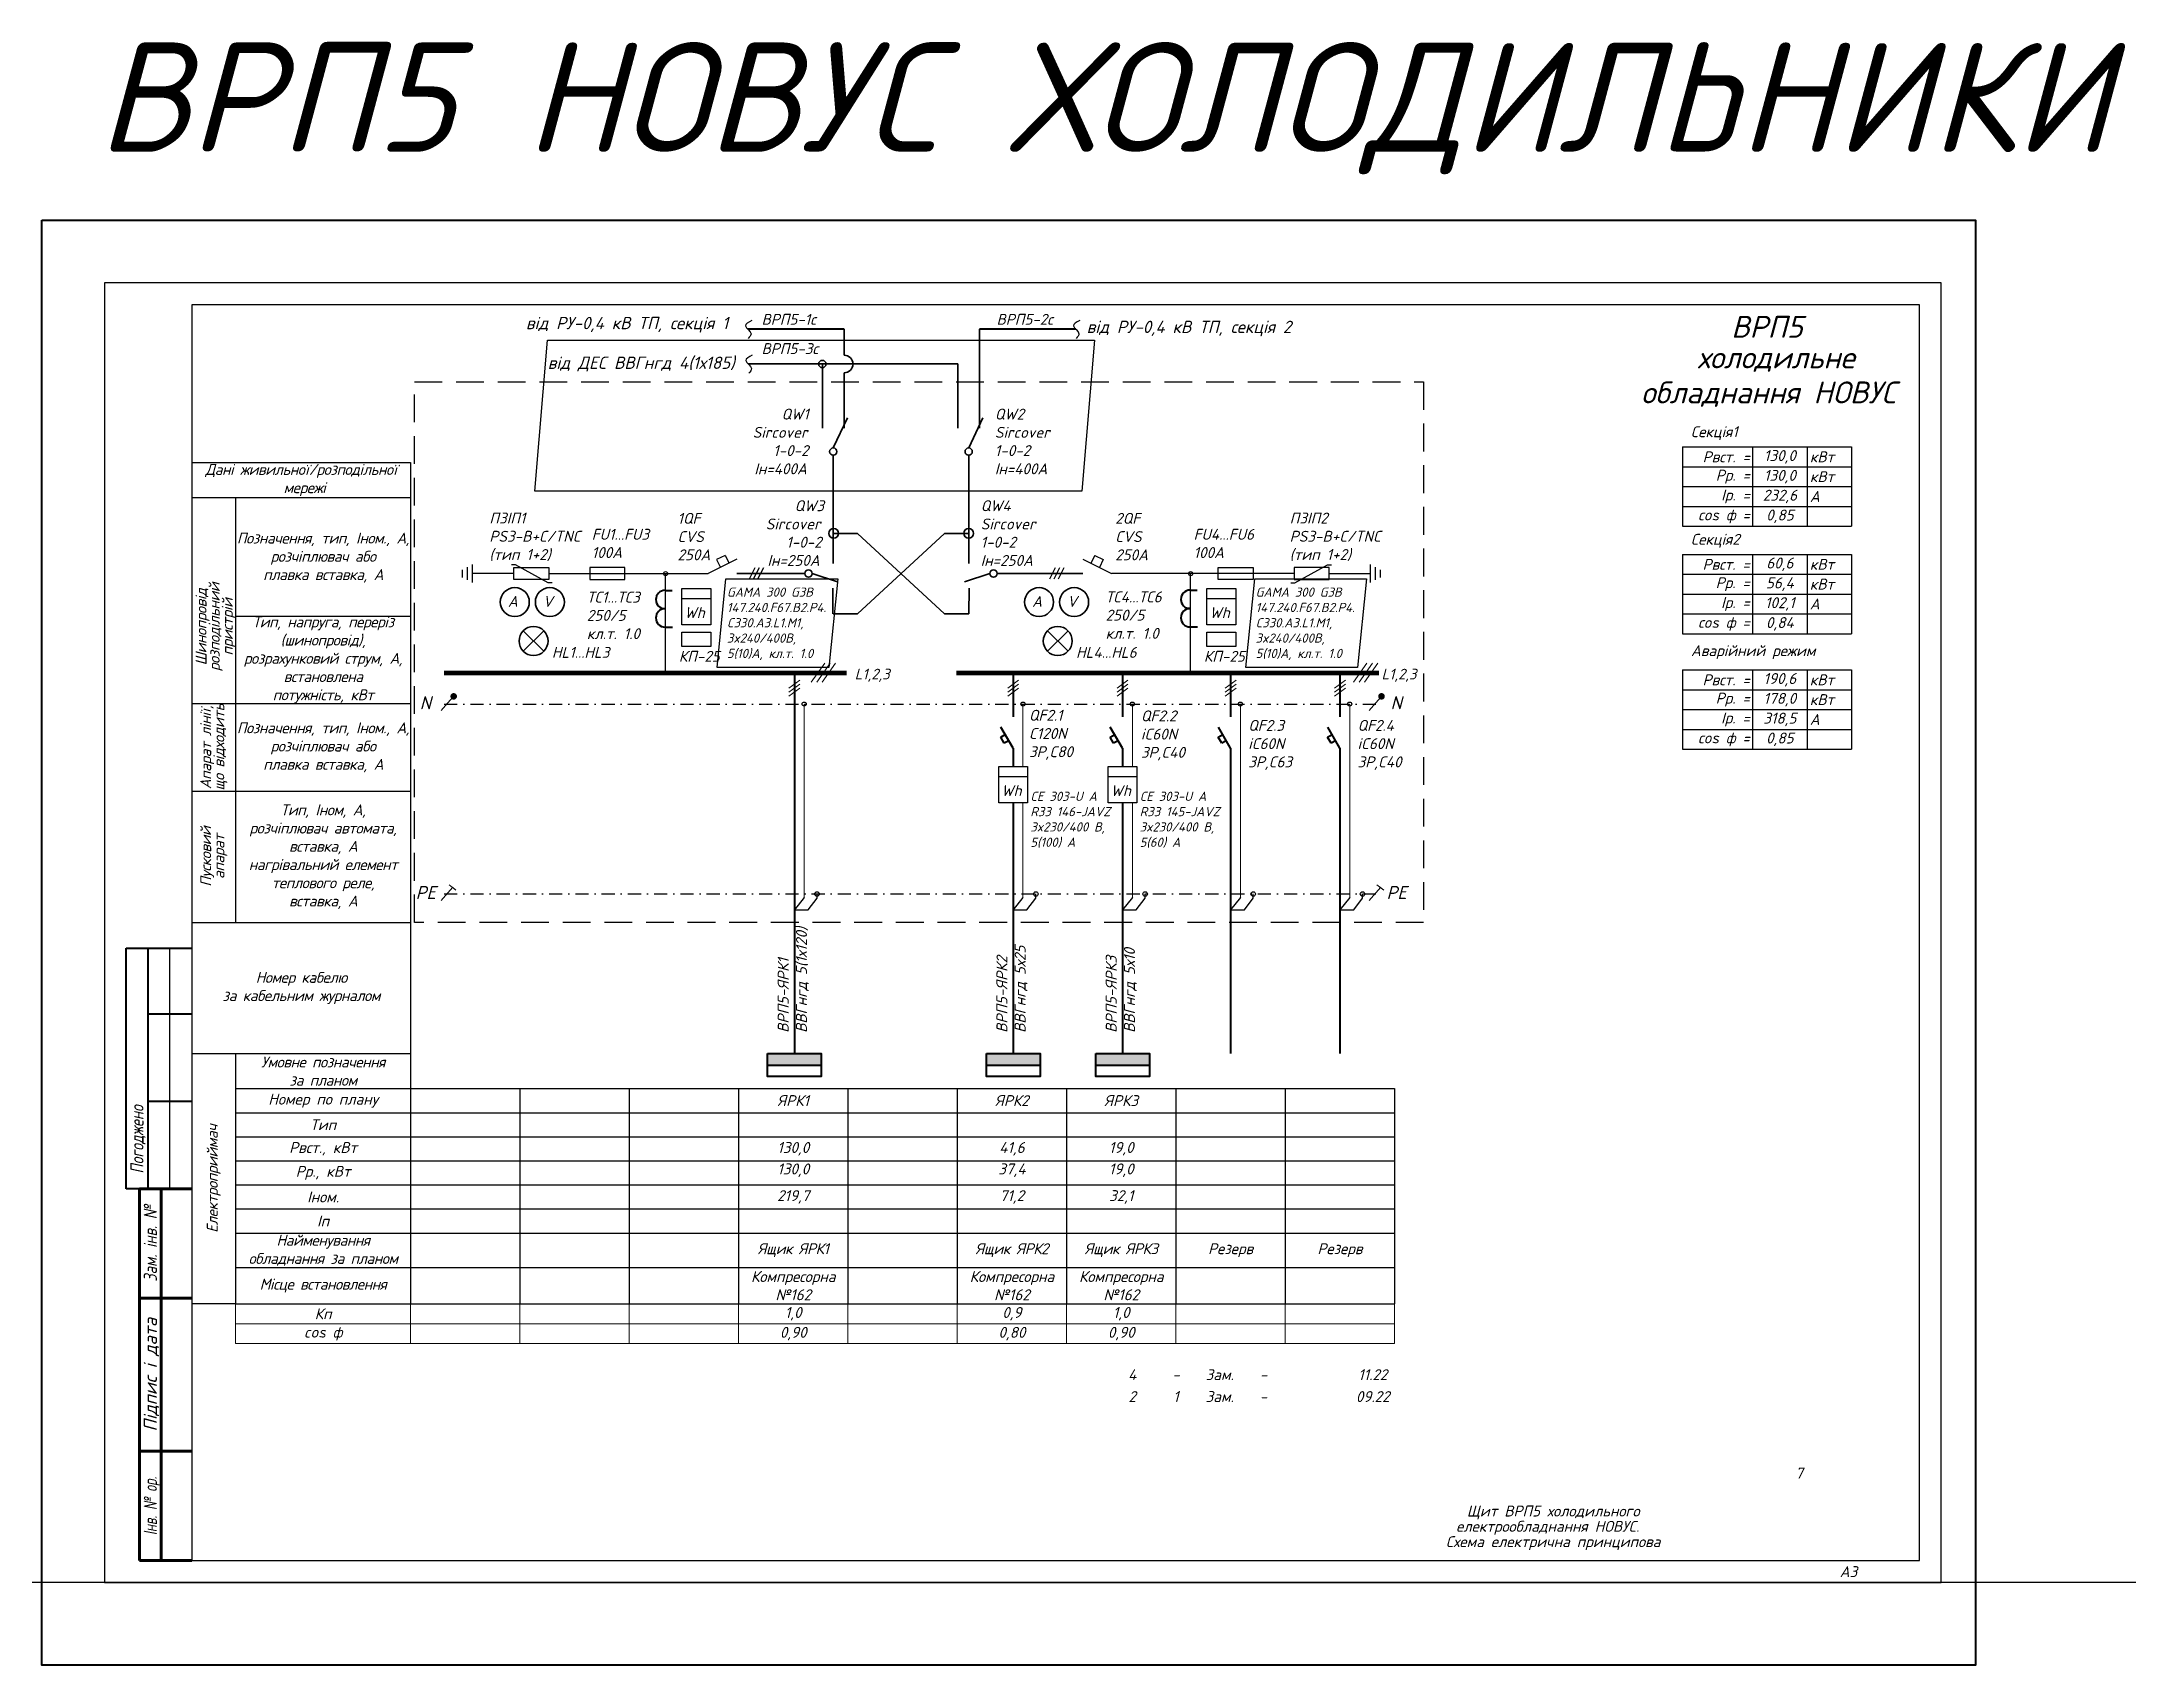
# Model space of a CAD drawing. Header units: millimetres. Extents: x -122434 to 1506205, y -201405 to 386015.
# Drawn here: x 366656 to 414320, y 152711 to 189816 of the extents above; entities that cross this region are included whole.
import ezdxf
from ezdxf.enums import TextEntityAlignment as Align

# ---------------------------------------------------------------- set-up
doc = ezdxf.new("R2010")
doc.units = ezdxf.units.MM
doc.linetypes.add('DASHDOTX2', pattern=[2, 1, -0.5, 0, -0.5])
doc.linetypes.add('DASHED', pattern=[9.525, 6.35, -3.175])
doc.layers.get('Defpoints').update_dxf_attribs({"color": 4})
for name, color, linetype in [('Cхема', 7, 'Continuous'), ('E_Зміни', 7, 'Continuous'), ('Схема', 7, 'Continuous')]:
    doc.layers.add(name, color=color, linetype=linetype)
doc.layers.add('Рамка внешняя', color=4, linetype='Continuous', lineweight=30, plot=False)
doc.styles.add('GOST 2.304', font='isocpeui.ttf')
doc.styles.add('ICO', font='isocpeui.ttf')
doc.styles.add('ГОСТ 2.304', font='isocpeui.ttf')
doc.styles.add('СГЕНЕРИР_СТИЛЬ_7', font='isocpeui.ttf')

msp = doc.modelspace()

# ---------------------------------------------------------------- texts
at = {"color": 6, "lineweight": 40, "style": 'GOST 2.304'}
msp.add_text('ВРП5 НОВУС ХОЛОДИЛЬНИКИ', height=2500, dxfattribs=at).set_placement((367930, 187300))
at = {"color": 0, "lineweight": 40}
for s, height, style, p in [('від РУ-0,4 кВ ТП, секція 1', 281.25, 'ГОСТ 2.304', (377727, 183246)), ('ВРП5-1с', 250, 'GOST 2.304', (383115, 183346)), ('ВРП5-2с', 250, 'GOST 2.304', (388488, 183346)), ('ВРП5', 500, 'GOST 2.304', (405287, 183051)), ('від РУ-0,4 кВ ТП, секція 2', 281.25, 'ГОСТ 2.304', (390549, 183159)), ('від ДЕС ВВГнгд 4(1х185) ', 281.25, 'ГОСТ 2.304', (378225, 182338)), ('ВРП5-3с', 250, 'GOST 2.304', (383115, 182677)), ('холодильне ', 500, 'GOST 2.304', (404517, 182351)), ('обладнання НОВУС', 500, 'GOST 2.304', (403227, 181551))]:
    msp.add_text(s, height=height, dxfattribs=dict(at, style=style)).set_placement(p)
at = {"color": 7, "lineweight": 40, "style": 'ГОСТ 2.304'}
for s, p in [('А', (377315, 176900, 0)), ('V', (378116, 176900, 0)), ('Wh', (381353, 176645)), ('А', (389302, 176900, 0)), ('V', (390103, 176900, 0)), ('Wh', (393358, 176645)), ('HL1...HL3', (378322, 175735, 0)), ('HL4...HL6', (390307, 175735, 0)), ('Wh', (388597, 172576)), ('Wh', (391097, 172576))]:
    msp.add_text(s, height=250, dxfattribs=at).set_placement(p)
at = {"color": 0, "lineweight": 9, "style": 'ICO'}
for s, height, p in [('L1,2,3', 243.1, (385246, 175243)), ('L1,2,3', 243.1, (397291, 175243)), ('N', 300, (375300, 174559)), ('N', 300, (397497, 174559)), ('PE', 300, (375207, 170221)), ('PE', 300, (397405, 170221))]:
    msp.add_text(s, height=height, dxfattribs=at).set_placement(p)
at = {"color": 7, "linetype": 'Continuous', "char_height": 250, "style": 'ГОСТ 2.304'}
for s, insert, width, attachment_point in [('\\pxi7.2836;{\\C256;QW1\\P\\pi4.6392;Sircover\\P\\pi6.5216;1-0-2\\P\\pi4.7968;Iн=400А}', (381751, 180680, 0), 2434.76, 4), ('\\pxql;{\\C256;QW2\\PSircover\\P1-0-2\\PIн=400А}', (388449, 180680, 0), 2434.76, 4), ('{\\T0.95;Дані живильної/розподільної\\P мережі}', (372590, 179798), 5000, 5), ('\\pxi7.2836;{\\C256;QW3\\P\\pi4.6392;Sircover\\P\\pi6.5216;1-0-2\\P\\pi4.7968;Iн=250А}', (382050, 178586, 0), 2434.76, 4), ('{\\C256;QW4\\PSircover\\P1-0-2\\PIн=250А}', (388125, 178586, 0), 1827.7, 4), ('{\\C256;ПЗІП1\\PPS3-B+C/TNC\\P(тип 1+2)}', (376891, 178501, 0), 4000, 4), ('{\\C256;1QF\\PCVS\\P250А}', (381193, 178506, 0), 4000, 4), ('{\\C256;2QF\\PCVS\\P250А}', (391201, 178506, 0), 4000, 4), ('{\\C256;ПЗІП2\\PPS3-B+C/TNC\\P(тип 1+2)}', (395190, 178501, 0), 4000, 4), ('{\\T0.95;Позначення, тип, Iном., А, розчіплювач або \\Pплавка вставка, А}', (373090, 178026), 4000, 5), ('{\\C256;FU1...FU3\\P100А }', (379232, 178350), 1387.26, 4), ('{\\C256;FU4...FU6\\P100А }', (392994, 178350), 1387.26, 4), ('{\\T0.95;Тип, напруга, переріз (шинопровід), розрахунковий струм, А, встановлена \\Pпотужність, кВт}', (373090, 175690), 4000, 5), ('{\\C256;QF2.1\\PC120N\\P3P,C80}', (389228, 173977), 1295.3, 4), ('{\\C256;QF2.2\\PiC60N\\P3P,C40}', (391789, 173963), 4000, 4), ('{\\T0.95;Позначення, тип, Iном., А, розчіплювач або \\Pплавка вставка, А}', (373090, 173690), 4000, 5), ('{\\T0.95;Тип, Iном, А,\\Pрозчіплювач автомата,\\Pвставка, А\\Pнагрівальний елемент теплового реле,\\Pвставка, А}', (373090, 171190), 4000, 5), ('{\\T0.95;Номер кабелю \\Pза кабельним журналом}', (372590, 168190), 5000, 5), ('{\\T0.95;Умовне позначення \\Pза планом}', (373090, 166290), 4000, 5)]:
    msp.add_mtext(s, dxfattribs=dict(at, insert=insert, width=width, attachment_point=attachment_point))
at = {"ltscale": 100, "attachment_point": 1}
for s, width, insert, char_height, style in [('Секція1', 4941.25, (404365, 181028, 0), 250, 'ГОСТ 2.304'), ('Секція2', 4941.25, (404365, 178569, 0), 250, 'ГОСТ 2.304'), ('{\\C7;GAMA 300 G3B 147.240.F67.B2.P4.\\PC330.A3.L1.M1, 3x240/400В, 5(10)А, кл.т. 1.0}', 2227.75, (382323, 177342, 0), 210, 'GOST 2.304'), ('{\\C7;GAMA 300 G3B 147.240.F67.B2.P4.\\PC330.A3.L1.M1, 3x240/400В, 5(10)А, кл.т. 1.0}', 2227.75, (394412, 177342, 0), 210, 'GOST 2.304'), ('ТС1...ТС3\\P250/5 \\Pкл.т. 1.0', 1652.14, (379120, 177247), 250, 'ГОСТ 2.304'), ('ТС4...ТС6\\P250/5 \\Pкл.т. 1.0', 1652.14, (390982, 177253), 250, 'ГОСТ 2.304'), ('КП-25', 1652.14, (381223, 175895), 250, 'ГОСТ 2.304'), ('КП-25', 1652.14, (393228, 175895), 250, 'ГОСТ 2.304'), ('Аварійний режим', 4941.25, (404365, 176024, 0), 250, 'ГОСТ 2.304'), ('{\\C7;CE 303-U A R33 146-JAVZ\\P3x230/400 В, 5(100) А}', 1925.02, (389261, 172676, 0), 210, 'GOST 2.304'), ('{\\C7;CE 303-U A R33 145-JAVZ\\P3x230/400 В, 5(60) А}', 1925.02, (391761, 172676, 0), 210, 'GOST 2.304')]:
    msp.add_mtext_dynamic_manual_height_columns(s, width=width, gutter_width=1250, heights=[0], dxfattribs=dict(at, insert=insert, char_height=char_height, style=style))
at = {"color": 7, "linetype": 'Continuous', "char_height": 250, "attachment_point": 5, "rotation": 90, "line_spacing_factor": 0.72, "style": 'ГОСТ 2.304'}
for s, insert, width in [('{\\T0.95;Шинопровід\\Pрозподільний \\Pпристрій}', (370634, 176440), 3500), ('{\\T0.95;Апарат лінії, що відходить}', (370590, 173690), 2000), ('{\\T0.95;Пусковий \\Pапарат}', (370590, 171190), 3000), ('{\\T0.95;Електроприймач}', (370590, 163830), 5719.2)]:
    msp.add_mtext(s, dxfattribs=dict(at, insert=insert, width=width))
at = {"lineweight": 15, "char_height": 250, "width": 1341.47, "attachment_point": 1, "style": 'ГОСТ 2.304'}
for s, insert in [('{\\C7;QF2.3\\P}iC60N{\\C7;\\P3P,C63}', (394242, 174316)), ('{\\C7;QF2.4\\P}iC60N{\\C7;\\P3P,C40}', (396742, 174316))]:
    msp.add_mtext(s, dxfattribs=dict(at, insert=insert))
at = {"color": 7, "linetype": 'Continuous', "char_height": 250, "width": 4000, "attachment_point": 4, "rotation": 90, "style": 'ГОСТ 2.304'}
for s, insert in [('{\\C256;ВРП5-ЯРК1\\PВВГнгд 5(1х120)}', (383839, 167165)), ('{\\C256;ВРП5-ЯРК2\\PВВГнгд 5х25}', (388839, 167165)), ('{\\C256;ВРП5-ЯРК3\\PВВГнгд 5х10}', (391339, 167165))]:
    msp.add_mtext(s, dxfattribs=dict(at, insert=insert))
at = {"linetype": 'Continuous', "lineweight": 25, "char_height": 250, "attachment_point": 5, "line_spacing_factor": 0.84, "style": 'GOST 2.304'}
for s, insert, width in [('{\\C7;7}', (406840, 157102), 1500), ('\\pi250;Щит ВРП5 холодильного електрообладнання НОВУС. \\PСхема електрична принципова', (401090, 155852), 7000)]:
    msp.add_mtext(s, dxfattribs=dict(at, insert=insert, width=width))
at = {"layer": 'E_Зміни', "linetype": 'Continuous', "lineweight": 25, "char_height": 250, "width": 1000, "attachment_point": 5, "line_spacing_factor": 0.84, "style": 'GOST 2.304'}
for s, insert in [('{\\C7;4}', (391590, 159352)), ('{\\C7;-}', (392590, 159352)), ('{\\C7;Зам.}', (393590, 159352)), ('{\\C7;-}', (394590, 159352)), ('{\\C7;11.22}', (397090, 159352)), ('{\\C7;2}', (391590, 158852)), ('{\\C7;1}', (392590, 158852)), ('{\\C7;Зам.}', (393590, 158852)), ('{\\C7;-}', (394590, 158852)), ('{\\C7;09.22}', (397090, 158852))]:
    msp.add_mtext(s, dxfattribs=dict(at, insert=insert))

# ---------------------------------------------------------------- blocks, each defined once
blk = doc.blocks.new('*T215')
at = {"color": 0, "lineweight": -2, "transparency": 16777216}
for p, q in [((0, 0), (26500, 0)), ((0, 0), (0, -4919)), ((4000, 0), (4000, -4919)), ((6500, 0), (6500, -4919)), ((9000, 0), (9000, -4919)), ((11500, 0), (11500, -4919)), ((14000, 0), (14000, -4919)), ((16500, 0), (16500, -4919)), ((19000, 0), (19000, -4919)), ((21500, 0), (21500, -4919)), ((24000, 0), (24000, -4919)), ((26500, 0), (26500, -4919)), ((0, -550), (26500, -550)), ((0, -1100), (26500, -1100)), ((0, -1650), (26500, -1650)), ((0, -2200), (26500, -2200)), ((0, -2750), (26500, -2750)), ((0, -3300), (26500, -3300)), ((0, -4087), (26500, -4087)), ((0, -4919), (26500, -4919))]:
    blk.add_line(p, q, dxfattribs=at)
at = {"layer": 'Defpoints', "color": 8, "linetype": 'ByBlock', "lineweight": 0, "transparency": 16777216}
for p, q in [((0, -4919), (0, -5826)), ((4000, -4919), (4000, -5826)), ((6500, -4919), (6500, -5826)), ((9000, -4919), (9000, -5826)), ((11500, -4919), (11500, -5826)), ((14000, -4919), (14000, -5826)), ((16500, -4919), (16500, -5826)), ((19000, -4919), (19000, -5826)), ((21500, -4919), (21500, -5826)), ((24000, -4919), (24000, -5826)), ((26500, -4919), (26500, -5826)), ((0, -5373), (26500, -5373)), ((0, -5826), (26500, -5826))]:
    blk.add_line(p, q, dxfattribs=at)
at = {"color": 0, "transparency": 16777216, "char_height": 250, "style": 'ГОСТ 2.304'}
for s, insert, width, attachment_point in [('Номер по плану', (2000, -275), 3880, 5), ('ЯРК1', (12750, -275), 2380, 5), ('ЯРК2', (17750, -275), 2380, 5), ('ЯРК3', (20250, -275), 2380, 5), ('Тип', (2000, -825), 3880, 5), ('Рвст., кВт', (2000, -1375), 3880, 5), ('130,0', (12750, -1375), 2380, 5), ('41,6', (17750, -1375), 2380, 5), ('19,0', (20250, -1375), 2380, 5), ('Рр., кВт', (2000, -1925), 3880, 5), ('130,0', (12750, -1710), 2380, 2), ('37,4', (17750, -1710), 2380, 2), ('19,0', (20250, -1710), 2380, 2), ('Іном.', (2000, -2475), 3880, 5), ('219,7', (12750, -2475), 2380, 5), ('71,2', (17750, -2475), 2380, 5), ('32,1', (20250, -2475), 2380, 5), ('Іп', (2000, -3025), 3880, 5), ('{\\T0.95;\\C7;Найменування обладнання за планом}', (2000, -3693), 3880, 5), ('{\\T0.95;Ящик ЯРК1}', (12750, -3693), 2380, 5), ('{\\T0.95;Ящик ЯРК2}', (17750, -3693), 2380, 5), ('{\\T0.95;Ящик ЯРК3}', (20250, -3693), 2380, 5), ('Резерв', (22750, -3693), 2380, 5), ('Резерв', (25250, -3693), 2380, 5), ('Компресорна №162', (12750, -4503), 2380, 5), ('Компресорна №162', (17750, -4503), 2380, 5), ('Компресорна №162', (20250, -4503), 2380, 5), ('{\\T0.95;\\C7;Місце встановлення}', (2000, -4503), 3880, 5)]:
    blk.add_mtext(s, dxfattribs=dict(at, insert=insert, width=width, attachment_point=attachment_point))
at = {"color": 7, "true_color": 0xffffff, "transparency": 16777216, "char_height": 250, "attachment_point": 5, "style": 'ГОСТ 2.304'}
for s, insert, width in [('Кп', (2000, -5146), 3880), ('1,0', (12750, -5146), 2380), ('0,9', (17750, -5146), 2380), ('1,0', (20250, -5146), 2380), ('cos ф', (2000, -5599), 3880), ('0,90', (12750, -5599), 2380), ('0,80', (17750, -5599), 2380), ('0,90', (20250, -5599), 2380)]:
    blk.add_mtext(s, dxfattribs=dict(at, insert=insert, width=width))
blk = doc.blocks.new('*T212')
at = {"color": 0, "lineweight": -2, "transparency": 16777216}
for p, q in [((0, 0), (3860, 0)), ((0, 0), (0, -1813)), ((1600, 0), (1600, -1813)), ((2850, 0), (2850, -1813)), ((3860, 0), (3860, -1813)), ((0, -453), (3860, -453)), ((0, -907), (3860, -907)), ((0, -1360), (3860, -1360)), ((0, -1813), (3860, -1813))]:
    blk.add_line(p, q, dxfattribs=at)
at = {"color": 0, "transparency": 16777216, "char_height": 250, "style": 'ГОСТ 2.304'}
for s, insert, width, attachment_point in [('Рвст. =', (1540, -227), 1480, 6), ('130,0', (2225, -227), 1130, 5), ('кВт', (2910, -227), 890, 4), ('Рр. =', (1540, -680), 1480, 6), ('130,0', (2225, -680), 1130, 5), ('кВт', (2910, -680), 890, 4), ('Ір. =', (1540, -1133), 1480, 6), ('232,6', (2225, -1133), 1130, 5), ('А', (2910, -1133), 890, 4), ('сos ф =', (1540, -1587), 1480, 6), ('0,85', (2225, -1587), 1130, 5)]:
    blk.add_mtext(s, dxfattribs=dict(at, insert=insert, width=width, attachment_point=attachment_point))
blk = doc.blocks.new('*T213')
at = {"color": 0, "lineweight": -2, "transparency": 16777216}
for p, q in [((0, 0), (1600, 0)), ((0, 0), (0, -1813)), ((1600, 0), (1600, -1813)), ((2850, 0), (3860, 0)), ((2850, 0), (2850, -1813)), ((3860, 0), (3860, -1813)), ((0, -453), (3860, -453)), ((0, -907), (3860, -907)), ((0, -1360), (3860, -1360)), ((0, -1813), (3860, -1813))]:
    blk.add_line(p, q, dxfattribs=at)
at = {"color": 0, "linetype": 'ByBlock', "lineweight": -2, "transparency": 16777216}
blk.add_line((1600, 0), (2850, 0), dxfattribs=at)
at = {"color": 0, "transparency": 16777216, "char_height": 250, "style": 'ГОСТ 2.304'}
for s, insert, width, attachment_point in [('Рвст. =', (1540, -227), 1480, 6), ('60,6', (2225, -227), 1130, 5), ('кВт', (2910, -227), 890, 4), ('Рр. =', (1540, -680), 1480, 6), ('56,4', (2225, -680), 1130, 5), ('кВт', (2910, -680), 890, 4), ('Ір. =', (1540, -1133), 1480, 6), ('102,1', (2225, -1133), 1130, 5), ('А', (2910, -1133), 890, 4), ('сos ф =', (1540, -1587), 1480, 6), ('0,84', (2225, -1587), 1130, 5)]:
    blk.add_mtext(s, dxfattribs=dict(at, insert=insert, width=width, attachment_point=attachment_point))
blk = doc.blocks.new('*T214')
at = {"color": 0, "lineweight": -2, "transparency": 16777216}
for p, q in [((0, 0), (1600, 0)), ((0, 0), (0, -1813)), ((1600, 0), (1600, -1813)), ((2850, 0), (3860, 0)), ((2850, 0), (2850, -1813)), ((3860, 0), (3860, -1813)), ((0, -453), (3860, -453)), ((0, -907), (3860, -907)), ((0, -1360), (3860, -1360)), ((0, -1813), (3860, -1813))]:
    blk.add_line(p, q, dxfattribs=at)
at = {"color": 0, "linetype": 'ByBlock', "lineweight": -2, "transparency": 16777216}
blk.add_line((1600, 0), (2850, 0), dxfattribs=at)
at = {"color": 0, "transparency": 16777216, "char_height": 250, "style": 'ГОСТ 2.304'}
for s, insert, width, attachment_point in [('Рвст. =', (1540, -227), 1480, 6), ('190,6', (2225, -227), 1130, 5), ('кВт', (2910, -227), 890, 4), ('Рр. =', (1540, -680), 1480, 6), ('178,0', (2225, -680), 1130, 5), ('кВт', (2910, -680), 890, 4), ('Ір. =', (1540, -1133), 1480, 6), ('318,5', (2225, -1133), 1130, 5), ('А', (2910, -1133), 890, 4), ('сos ф =', (1540, -1587), 1480, 6), ('0,85', (2225, -1587), 1130, 5)]:
    blk.add_mtext(s, dxfattribs=dict(at, insert=insert, width=width, attachment_point=attachment_point))
blk = doc.blocks.new('*U210')
at = {"lineweight": 40}
for p, q in [((4.94, 90), (4.94, 145)), ((4.94, 145), (19.94, 145)), ((9.94, 145), (9.94, 90)), ((9.94, 130), (19.94, 130)), ((9.94, 110), (19.94, 110)), ((19.94, 90), (4.94, 90))]:
    blk.add_line(p, q, dxfattribs=at)
at = {"lineweight": 25}
blk.add_line((14.94, 90), (14.94, 145), dxfattribs=at)
at = {"linetype": 'Continuous', "lineweight": 60}
for p, q in [((8, 5), (8, 90)), ((8, 90), (20, 90)), ((13, 5), (13, 90)), ((8, 65), (20, 65)), ((8, 30), (20, 30)), ((20, 5), (8, 5))]:
    blk.add_line(p, q, dxfattribs=at)
at = {"lineweight": 30, "ltscale": 100}
blk.add_lwpolyline([(20, 5), (415, 5), (415, 292), (20, 292)], close=True, dxfattribs=at)
at = {"layer": 'Рамка внешняя', "ltscale": 100}
blk.add_lwpolyline([(0, 0), (420, 0), (420, 297), (0, 297)], close=True, dxfattribs=at)
at = {"linetype": 'Continuous', "lineweight": 25, "style": 'СГЕНЕРИР_СТИЛЬ_7'}
for s, width, p in [('Погоджено', 0.8, (7.44, 101.27)), ('Зам. інв. №', 0.8, (10.5, 77.5)), ('Інв. № ор.', 0.7, (10.5, 17.5))]:
    blk.add_text(s, height=3, rotation=90, dxfattribs=dict(at, width=width)).set_placement(p, align=Align.MIDDLE_CENTER)
blk.add_text('Підпис і дата', height=3, rotation=90, dxfattribs=at).set_placement((10.5, 47.5), align=Align.MIDDLE_CENTER)
at = {"layer": 'Схема', "linetype": 'Continuous', "style": 'ГОСТ 2.304'}
blk.add_text('А3', height=2.5, dxfattribs=at).set_placement((396.77, 1.24))

# ---------------------------------------------------------------- hatches: boundary and pattern name
at = {"lineweight": 40}
h = msp.add_hatch(color=256, dxfattribs=at)
h.dxf.hatch_style = 1
h.paths.add_polyline_path([(384479, 166690), (383254, 166690), (383254, 166427), (384479, 166427)])
h = msp.add_hatch(color=256, dxfattribs=at)
h.dxf.hatch_style = 1
h.paths.add_polyline_path([(389482, 166690), (388257, 166690), (388257, 166427), (389482, 166427)])
h = msp.add_hatch(color=256, dxfattribs=at)
h.dxf.hatch_style = 1
h.paths.add_polyline_path([(391982, 166690), (390757, 166690), (390757, 166427), (391982, 166427)])

# ---------------------------------------------------------------- linework, layer by layer
at = {"color": 7, "ltscale": 300}
for p, q in [((370090, 183489), (370090, 161968)), ((370090, 180198), (375090, 180198)), ((375090, 180198), (375090, 165890)), ((370090, 179398), (375090, 179398)), ((371090, 179398), (371090, 174690)), ((371090, 176690), (375090, 176690)), ((370090, 174690), (375090, 174690)), ((371090, 174690), (371090, 172690)), ((370090, 172690), (375090, 172690)), ((371090, 172690), (371090, 169690)), ((370090, 169690), (375090, 169690)), ((370090, 166690), (375090, 166690)), ((371090, 166690), (371090, 160971))]:
    msp.add_line(p, q, dxfattribs=at)
at = {"lineweight": 40, "ltscale": 300}
for p, q in [((385005, 183247), (382801, 183247)), ((390299, 183247), (388096, 183247)), ((383867, 175389), (383867, 170860)), ((388869, 173669), (388869, 173252)), ((391369, 173669), (391369, 173252)), ((393840, 173669), (393840, 166690)), ((396340, 173669), (396340, 166690)), ((388869, 172418), (388869, 166690)), ((391369, 172418), (391369, 166690)), ((383867, 170860), (383867, 166690)), ((383254, 166427), (384479, 166427)), ((388257, 166427), (389482, 166427)), ((390757, 166427), (391982, 166427))]:
    msp.add_line(p, q, dxfattribs=at)
at = {"color": 7, "lineweight": 30, "ltscale": 300}
for p, q in [((377487, 177863), (377398, 177863)), ((378237, 177448), (377487, 177863)), ((395308, 177448), (396057, 177863)), ((396057, 177863), (396147, 177863)), ((377448, 177661), (376504, 177661)), ((378326, 177448), (378237, 177448)), ((378248, 177661), (381898, 177661)), ((395297, 177661), (391123, 177661)), ((395218, 177448), (395308, 177448)), ((396096, 177661), (397040, 177661)), ((381295, 177092), (381954, 177092)), ((393300, 177092), (393959, 177092)), ((388539, 173023), (389199, 173023)), ((391039, 173023), (391699, 173023))]:
    msp.add_line(p, q, dxfattribs=at)
at = {"color": 0, "lineweight": 30, "ltscale": 300}
for p, q in [((382552, 177988), (381898, 177661)), ((382282, 178076), (382087, 177979)), ((382087, 177979), (382176, 177801)), ((382282, 178076), (382371, 177898)), ((390464, 177988), (391118, 177661)), ((390734, 178076), (390645, 177898)), ((390734, 178076), (390928, 177979)), ((390928, 177979), (390839, 177801)), ((380920, 175389), (380920, 177661)), ((392925, 175389), (392925, 177661))]:
    msp.add_line(p, q, dxfattribs=at)
at = {"color": 0, "ltscale": 300}
for p, q in [((382960, 177792), (382829, 177530)), ((383058, 177792), (382927, 177530)), ((383156, 177792), (383025, 177530)), ((389832, 177792), (389701, 177530)), ((389930, 177792), (389799, 177530)), ((390028, 177792), (389897, 177530)), ((384090, 170258), (383867, 169978)), ((384181, 169978), (384384, 170239)), ((384384, 170239), (384384, 170339)), ((389093, 170258), (388869, 169978)), ((389184, 169978), (389386, 170239)), ((389386, 170239), (389386, 170339)), ((391593, 170258), (391369, 169978)), ((391684, 169978), (391886, 170239)), ((391886, 170239), (391886, 170339)), ((394063, 170258), (393840, 169978)), ((394154, 169978), (394357, 170239)), ((394357, 170239), (394357, 170339)), ((396563, 170258), (396340, 169978)), ((396654, 169978), (396857, 170239)), ((396857, 170239), (396857, 170339)), ((383858, 169978), (384181, 169978)), ((388860, 169978), (389184, 169978)), ((391360, 169978), (391684, 169978)), ((393831, 169978), (394154, 169978)), ((396331, 169978), (396654, 169978))]:
    msp.add_line(p, q, dxfattribs=at)
at = {"color": 7, "lineweight": 40, "ltscale": 300}
for p, q in [((380910, 177277), (381074, 177277)), ((392915, 177282), (393079, 177282)), ((380910, 176437), (381080, 176437)), ((392915, 176442), (393085, 176442))]:
    msp.add_line(p, q, dxfattribs=at)
at = {"lineweight": 15, "ltscale": 300}
for p, q in [((384559, 175615), (384253, 175178)), ((384683, 175615), (384377, 175178)), ((384807, 175615), (384502, 175178)), ((396957, 175615), (396652, 175178)), ((397081, 175615), (396776, 175178)), ((397206, 175615), (396900, 175178))]:
    msp.add_line(p, q, dxfattribs=at)
at = {"color": 0, "lineweight": 13, "ltscale": 300}
for p, q in [((383742, 175041), (383991, 175226)), ((383742, 174948), (383991, 175133)), ((383742, 174856), (383991, 175041)), ((388745, 175041), (388993, 175226)), ((388745, 174948), (388993, 175133)), ((388745, 174856), (388993, 175041)), ((391245, 175041), (391493, 175226)), ((391245, 174948), (391493, 175133)), ((391245, 174856), (391493, 175041)), ((393715, 175041), (393964, 175226)), ((393715, 174948), (393964, 175133)), ((393715, 174856), (393964, 175041)), ((396215, 175041), (396464, 175226)), ((396215, 174948), (396464, 175133)), ((396215, 174856), (396464, 175041))]:
    msp.add_line(p, q, dxfattribs=at)
at = {"color": 0, "lineweight": 40, "ltscale": 300}
for p, q in [((388869, 175389), (388869, 174384)), ((391369, 175389), (391369, 174384)), ((393840, 175389), (393840, 174384)), ((396340, 175389), (396340, 174384)), ((388585, 173921), (388689, 173981)), ((388869, 173669), (388589, 174149)), ((391085, 173921), (391189, 173981)), ((391369, 173669), (391089, 174149)), ((393556, 173921), (393660, 173981)), ((393840, 173669), (393560, 174149)), ((396056, 173921), (396160, 173981)), ((396340, 173669), (396060, 174149)), ((388665, 173782), (388585, 173921)), ((388769, 173842), (388665, 173782)), ((391165, 173782), (391085, 173921)), ((391269, 173842), (391165, 173782)), ((393636, 173782), (393556, 173921)), ((393740, 173842), (393636, 173782)), ((396136, 173782), (396056, 173921)), ((396240, 173842), (396136, 173782))]:
    msp.add_line(p, q, dxfattribs=at)
at = {"color": 0, "linetype": 'DASHDOTX2', "ltscale": 300}
for p, q in [((375858, 174678), (397236, 174678)), ((375858, 170339), (397236, 170339))]:
    msp.add_line(p, q, dxfattribs=at)
at = {"color": 0, "lineweight": 9, "ltscale": 300}
for p, q in [((384090, 173252), (384090, 174678)), ((389093, 173252), (389093, 174678)), ((391593, 173252), (391593, 174678)), ((394063, 170258), (394063, 174678)), ((396563, 170258), (396563, 174678)), ((384090, 170258), (384090, 173252)), ((389093, 170258), (389093, 172418)), ((391593, 170258), (391593, 172418))]:
    msp.add_line(p, q, dxfattribs=at)
msp.add_xline((1302, 154602), (-1, 0))
at = {"color": 6, "lineweight": 40}
msp.add_lwpolyline([(366656, 185736), (410872, 185736), (410872, 152711), (366656, 152711)], close=True, dxfattribs=at)
at = {"linetype": 'DASHED', "ltscale": 100}
msp.add_lwpolyline([(375180, 182041), (398253, 182041), (398253, 169690), (375180, 169690)], close=True, dxfattribs=at)
at = {"color": 7, "lineweight": 30, "ltscale": 100}
for points in [[(376391, 177515), (376391, 177807)], [(376504, 177458), (376504, 177865)], [(397040, 177458), (397040, 177865)], [(397153, 177515), (397153, 177807)], [(376278, 177573), (376278, 177750)], [(397267, 177573), (397267, 177750)]]:
    msp.add_lwpolyline(points, dxfattribs=at)
for points in [[(377448, 177524), (377448, 177798), (378248, 177798), (378248, 177524)], [(379991, 177524), (379991, 177798), (379191, 177798), (379191, 177524)], [(393554, 177524), (393554, 177798), (394353, 177798), (394353, 177524)], [(396096, 177524), (396096, 177798), (395297, 177798), (395297, 177524)], [(381295, 177321), (381954, 177321), (381954, 176488), (381295, 176488)], [(393300, 177321), (393959, 177321), (393959, 176488), (393300, 176488)], [(381295, 176321), (381954, 176321), (381954, 175995), (381295, 175995)], [(393300, 176321), (393959, 176321), (393959, 175995), (393300, 175995)], [(388539, 173252), (389199, 173252), (389199, 172418), (388539, 172418)], [(391039, 173252), (391699, 173252), (391699, 172418), (391039, 172418)]]:
    msp.add_lwpolyline(points, close=True, dxfattribs=at)
at = {"color": 0, "lineweight": 40, "ltscale": 100, "const_width": 100}
for points in [[(375853, 175389), (385061, 175389)], [(387568, 175389), (397236, 175389)]]:
    msp.add_lwpolyline(points, dxfattribs=at)
at = {"lineweight": 9, "ltscale": 100, "const_width": 75}
for points in [[(376038, 174855, 1), (376113, 174855, 1)], [(397253, 174855, 1), (397328, 174855, 1)]]:
    msp.add_lwpolyline(points, format="xyb", close=True, dxfattribs=at)
at = {"lineweight": 20, "ltscale": 100}
for points in [[(376050, 174828), (375793, 174528)], [(397264, 174828), (397008, 174528)], [(376049, 170490), (375793, 170190)], [(376046, 170492), (376127, 170429), (375972, 170550)], [(397264, 170490), (397008, 170190)], [(397261, 170492), (397342, 170429), (397187, 170550)]]:
    msp.add_lwpolyline(points, dxfattribs=at)
at = {"color": 7, "lineweight": 40, "ltscale": 100}
for points in [[(383254, 166690), (384479, 166690), (384479, 166164), (383254, 166164)], [(388257, 166690), (389482, 166690), (389482, 166164), (388257, 166164)], [(390757, 166690), (391982, 166690), (391982, 166164), (390757, 166164)]]:
    msp.add_lwpolyline(points, close=True, dxfattribs=at)
msp.add_lwpolyline([(371090, 160971), (370090, 160971)])
at = {"color": 0, "lineweight": 30}
for centre in [(380920, 177661), (392925, 177661)]:
    msp.add_circle(centre, 46.3, dxfattribs=at)
at = {"color": 0}
for centre, radius in [((384090, 174678), 46.3), ((389093, 174678), 46.3), ((391593, 174678), 46.3), ((394063, 174678), 46.3), ((396563, 174678), 46.3), ((384384, 170339), 51.8), ((389386, 170339), 51.8), ((391886, 170339), 51.8), ((394357, 170339), 51.8), ((396857, 170339), 51.8)]:
    msp.add_circle(centre, radius, dxfattribs=at)
at = {"color": 7, "lineweight": 40}
for centre in [(380910, 177067), (380910, 176648), (392915, 177072), (392915, 176653)]:
    msp.add_arc(centre, 211, 90, 270, dxfattribs=at)
at = {"color": 7}
for points in [[(382891, 183445), (382747, 183323), (382875, 183142), (382811, 183036)], [(390389, 183445), (390246, 183323), (390373, 183142), (390309, 183036)], [(382901, 182649), (382757, 182527), (382885, 182346), (382821, 182240)]]:
    msp.add_spline(points, degree=3, dxfattribs=at)
at = {"color": 0, "lineweight": 40}
for p in [(388832, 173730), (391332, 173730), (393803, 173730), (396303, 173730)]:
    msp.add_point(p, dxfattribs=at)
at = {"layer": 'Cхема', "lineweight": 35}
for p, q in [((385005, 183247), (385005, 182652)), ((388096, 183247), (388096, 180986)), ((384505, 182451), (384505, 180986)), ((385005, 182249), (385005, 180986)), ((385079, 181217), (384755, 180532)), ((388175, 181217), (387851, 180532)), ((384755, 180365), (384755, 177890)), ((387851, 180365), (387851, 177890)), ((384751, 178580), (385307, 178580)), ((385307, 178580), (387299, 176743)), ((387299, 178580), (385307, 176743)), ((387851, 178580), (387299, 178580)), ((384103, 177661), (382552, 177661)), ((384853, 177470), (384270, 177661)), ((384742, 177328), (384742, 176743)), ((387752, 177470), (388336, 177661)), ((387864, 177328), (387854, 176743)), ((388502, 177661), (390464, 177661)), ((384755, 176743), (385307, 176743)), ((387854, 176743), (387299, 176743)), ((378137, 175885), (377668, 176354)), ((377668, 175885), (378137, 176354)), ((390122, 175885), (389653, 176354)), ((389653, 175885), (390122, 176354))]:
    msp.add_line(p, q, dxfattribs=at)
msp.add_lwpolyline([(387601, 180986), (387601, 182451), (382811, 182451)], dxfattribs=at)
for centre, radius in [((384505, 182451), 83.3), ((384755, 180449), 83.3), ((387851, 180449), 83.3), ((384764, 178580), 111), ((384764, 178580), 111), ((387851, 178580), 111), ((387851, 178580), 111), ((377473, 177010, 0), 332), ((378275, 177010, 0), 332), ((384187, 177661), 83.3), ((388419, 177661), 83.3), ((389460, 177010, 0), 332), ((390262, 177010, 0), 332), ((377902, 176120, 0), 332), ((389887, 176120, 0), 332)]:
    msp.add_circle(centre, radius, dxfattribs=at)
msp.add_arc((385005, 182451), 201, 270, 90, dxfattribs=at)
at = {"layer": 'E_Зміни', "color": 1}
msp.add_lwpolyline([(378222, 182993), (390731, 182993), (390438, 179546), (377929, 179546)], close=True, dxfattribs=at)
at = {"layer": 'E_Зміни', "color": 1, "elevation": 0}
for points in [[(382302, 177537), (384858, 177537), (384655, 175518), (382098, 175518)], [(394391, 177537), (396948, 177537), (396744, 175518), (394188, 175518)]]:
    msp.add_lwpolyline(points, close=True, dxfattribs=at)

# ---------------------------------------------------------------- block references
at = {"xscale": 100, "yscale": 100, "zscale": 100}
msp.add_blockref('*U210', (368090, 154602), dxfattribs=at)
for name, p in [('*T212', (404175, 180556)), ('*T213', (404173, 178099)), ('*T214', (404173, 175460)), ('*T215', (371090, 165890))]:
    msp.add_blockref(name, p)

msp.set_redraw_order([(e.dxf.handle, doc.entitydb.next_handle()) for e in msp.query("TEXT MTEXT ATTDEF DIMENSION ARC_DIMENSION")])  # texts and dimensions are drawn at this point

doc.saveas('drawing.dxf')
